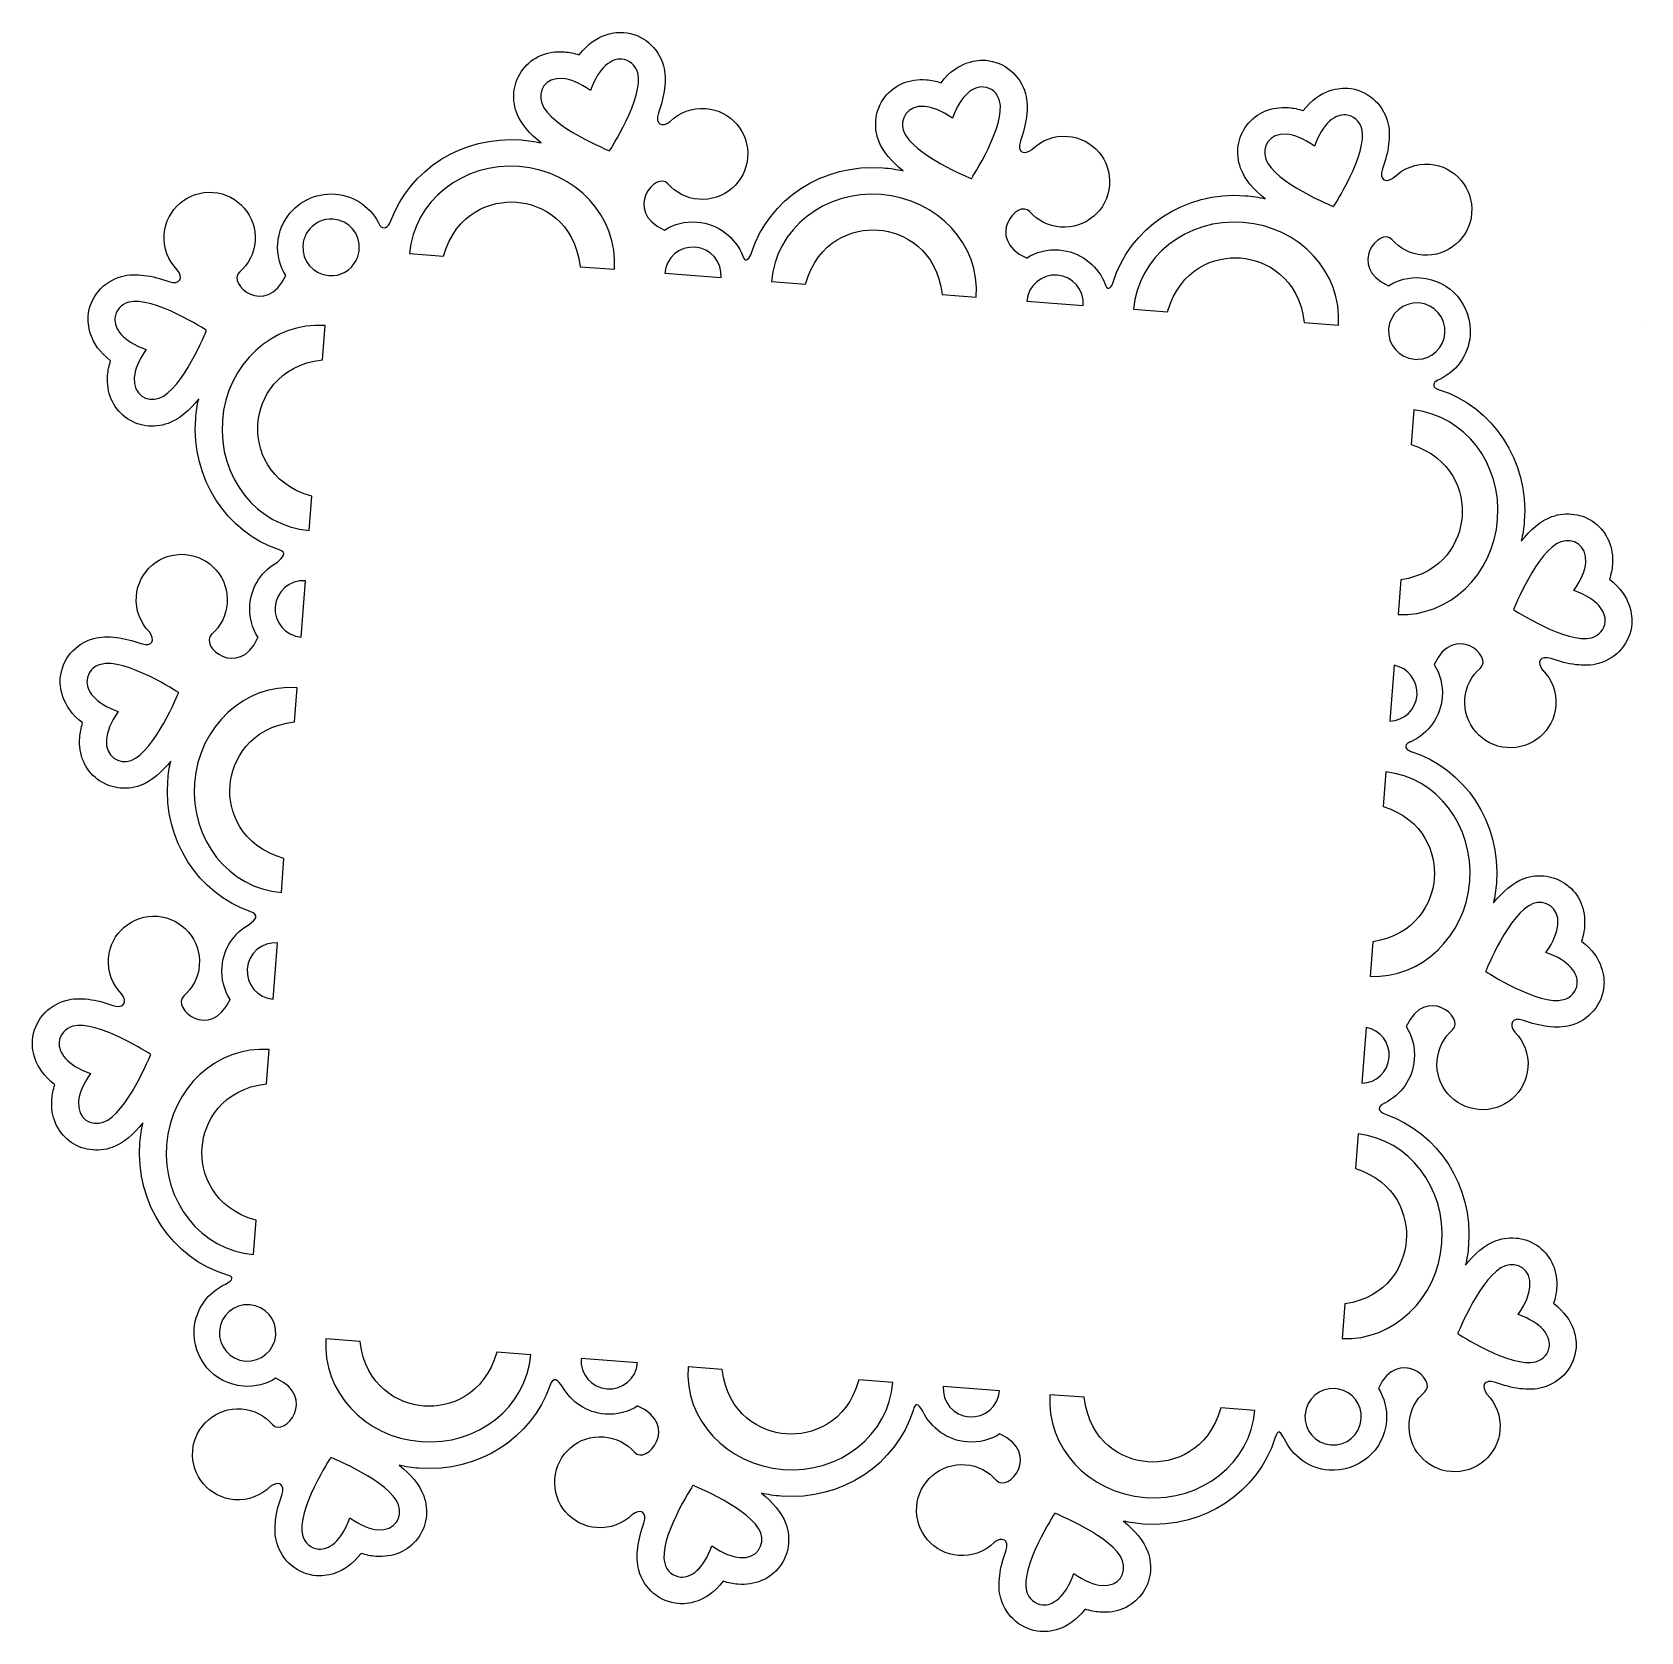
# Model space of a CAD drawing. Header units: centimetres. Extents: x -1.24 to 8.29, y -3.26 to 6.22.
import ezdxf

# ---------------------------------------------------------------- set-up
doc = ezdxf.new("R2010")
doc.units = ezdxf.units.CM
doc.header["$MEASUREMENT"] = 0
doc.layers.add('Layer 1', color=7, linetype='Continuous')

msp = doc.modelspace()

# ---------------------------------------------------------------- linework, layer by layer
at = {"layer": 'Layer 1', "color": 11}
for points, knots in [([(8.10374, 2.97643), (8.11313, 3.00617), (8.11909, 3.03509), (8.12126, 3.06353), (8.12126, 3.06353), (8.12901, 3.16383), (8.09123, 3.25384), (8.01744, 3.3101), (8.01744, 3.3101), (7.94539, 3.3649), (7.85038, 3.37884), (7.76325, 3.3477), (7.76325, 3.3477), (7.69575, 3.32349), (7.63482, 3.26862), (7.58188, 3.20252), (7.58188, 3.20252), (7.59056, 3.24025), (7.59656, 3.27951), (7.59961, 3.31952), (7.59961, 3.31952), (7.62731, 3.67922), (7.41115, 3.99876), (7.09619, 4.09935), (7.09619, 4.09935), (7.09619, 4.09935), (7.09619, 4.09935), (7.09619, 4.09938), (7.09619, 4.09938), (7.09608, 4.09938), (7.09598, 4.09943), (7.09587, 4.09943), (7.09587, 4.09943), (7.09087, 4.10102), (7.08584, 4.10237), (7.08084, 4.10385), (7.08084, 4.10385), (7.05877, 4.1148), (7.05396, 4.14333), (7.08817, 4.15555), (7.08817, 4.15555), (7.08817, 4.15555), (7.08796, 4.15558), (7.08796, 4.15558), (7.08796, 4.15558), (7.19244, 4.20056), (7.26931, 4.30039), (7.27865, 4.42194), (7.27865, 4.42194), (7.29209, 4.59646), (7.16165, 4.7487), (6.98713, 4.76214), (6.98713, 4.76214), (6.91659, 4.76759), (6.85008, 4.74965), (6.79443, 4.71473), (6.79443, 4.71473), (6.54416, 4.83043), (6.74628, 5.06877), (6.81602, 4.98818), (6.81602, 4.98818), (6.81602, 4.98818), (6.81628, 4.98792), (6.81628, 4.98792), (6.81628, 4.98792), (6.86102, 4.9368), (6.9251, 4.90249), (6.99829, 4.89685), (6.99829, 4.89685), (7.14675, 4.88539), (7.27626, 4.99644), (7.28772, 5.1449), (7.28772, 5.1449), (7.29915, 5.29362), (7.18818, 5.42319), (7.03973, 5.43462), (7.03973, 5.43462), (6.9584, 5.44086), (6.88273, 5.41044), (6.8291, 5.35739), (6.8291, 5.35739), (6.82884, 5.35715), (6.82884, 5.35689), (6.82854, 5.35689), (6.82854, 5.35689), (6.78271, 5.32178), (6.73713, 5.33826), (6.76049, 5.40795), (6.76049, 5.40795), (6.76049, 5.40795), (6.76023, 5.40795), (6.76023, 5.40795), (6.76023, 5.40795), (6.79439, 5.50436), (6.81243, 5.60438), (6.78989, 5.68687), (6.78989, 5.68687), (6.7597, 5.7967), (6.66524, 5.87629), (6.55441, 5.8848), (6.55441, 5.8848), (6.53311, 5.88647), (6.49229, 5.88615), (6.44413, 5.86922), (6.44413, 5.86922), (6.39598, 5.85202), (6.34068, 5.81816), (6.29054, 5.75235), (6.29054, 5.75235), (6.26088, 5.7618), (6.23193, 5.76772), (6.20352, 5.76992), (6.20352, 5.76992), (6.10295, 5.77767), (6.01321, 5.73984), (5.95698, 5.66607), (5.95698, 5.66607), (5.90216, 5.594), (5.88819, 5.49899), (5.91936, 5.41186), (5.91936, 5.41186), (5.94381, 5.34431), (5.99868, 5.28314), (6.06504, 5.23012), (6.06504, 5.23012), (6.02705, 5.23914), (5.98752, 5.2451), (5.94754, 5.24819), (5.94754, 5.24819), (5.58427, 5.27618), (5.26206, 5.05534), (5.16474, 4.7353), (5.16474, 4.7353), (5.16469, 4.7353), (5.16469, 4.7353), (5.16463, 4.7353), (5.16463, 4.7353), (5.15569, 4.70813), (5.13719, 4.68122), (5.11888, 4.71839), (5.11888, 4.71839), (5.11639, 4.72519), (5.11388, 4.73194), (5.11102, 4.7385), (5.11102, 4.7385), (5.11091, 4.73887), (5.11076, 4.73908), (5.11065, 4.73943), (5.11065, 4.73943), (5.11065, 4.73943), (5.11065, 4.73938), (5.11065, 4.73938), (5.11065, 4.73938), (5.06501, 4.84251), (4.96561, 4.91792), (4.84519, 4.92721), (4.84519, 4.92721), (4.77412, 4.93269), (4.70705, 4.91456), (4.65114, 4.87916), (4.65114, 4.87916), (4.65114, 4.87916), (4.65093, 4.87972), (4.65093, 4.87972), (4.65093, 4.87972), (4.40055, 4.9946), (4.59965, 5.23188), (4.67072, 5.15436), (4.67072, 5.15436), (4.67125, 5.15407), (4.67149, 5.15378), (4.67196, 5.1532), (4.67196, 5.1532), (4.71675, 5.10184), (4.78055, 5.06782), (4.8537, 5.06216), (4.8537, 5.06216), (5.00216, 5.05073), (5.13199, 5.16172), (5.14339, 5.31021), (5.14339, 5.31021), (5.15487, 5.45893), (5.04362, 5.5885), (4.89513, 5.59993), (4.89513, 5.59993), (4.81406, 5.60617), (4.73897, 5.57596), (4.68537, 5.52317), (4.68537, 5.52317), (4.68505, 5.52293), (4.68505, 5.52293), (4.68481, 5.52267), (4.68481, 5.52267), (4.63943, 5.48724), (4.59324, 5.50272), (4.6152, 5.57119), (4.6152, 5.57119), (4.61552, 5.57196), (4.61557, 5.57249), (4.61586, 5.57325), (4.61586, 5.57325), (4.64975, 5.66969), (4.6678, 5.76968), (4.64531, 5.85217), (4.64531, 5.85217), (4.61512, 5.962), (4.52061, 6.04156), (4.41007, 6.05008), (4.41007, 6.05008), (4.41007, 6.05008), (4.40981, 6.05011), (4.40981, 6.05011), (4.40981, 6.05011), (4.36742, 6.05336), (4.24609, 6.04921), (4.14594, 5.91766), (4.14594, 5.91766), (4.11649, 5.92708), (4.08728, 5.93303), (4.05887, 5.93523), (4.05887, 5.93523), (3.95862, 5.94296), (3.86861, 5.90515), (3.81257, 5.83135), (3.81257, 5.83135), (3.75748, 5.75933), (3.74359, 5.66429), (3.775, 5.57714), (3.775, 5.57714), (3.79918, 5.50962), (3.854, 5.44845), (3.92036, 5.39542), (3.92036, 5.39542), (3.88237, 5.40444), (3.84315, 5.41037), (3.80315, 5.41344), (3.80315, 5.41344), (3.44332, 5.44117), (3.12418, 5.22508), (3.02321, 4.91036), (3.02321, 4.91036), (3.02318, 4.91033), (3.02313, 4.91031), (3.02308, 4.91025), (3.02308, 4.91025), (3.01181, 4.87816), (2.98932, 4.85162), (2.97543, 4.88054), (2.97543, 4.88054), (2.97419, 4.88311), (2.973, 4.88615), (2.97191, 4.88964), (2.97191, 4.88964), (2.97191, 4.88964), (2.97186, 4.88959), (2.97186, 4.88959), (2.97186, 4.88959), (2.92947, 5.00034), (2.82671, 5.08276), (2.70056, 5.09247), (2.70056, 5.09247), (2.63002, 5.09789), (2.56327, 5.08001), (2.50757, 5.04487), (2.50757, 5.04487), (2.50757, 5.04487), (2.50757, 5.04487), (2.50728, 5.0449), (2.50728, 5.0449), (2.25619, 5.16034), (2.4586, 5.3992), (2.52839, 5.31864), (2.52839, 5.31864), (2.52839, 5.31864), (2.52863, 5.31832), (2.52863, 5.31832), (2.52863, 5.31832), (2.57342, 5.2672), (2.63748, 5.23289), (2.71066, 5.22725), (2.71066, 5.22725), (2.85909, 5.21582), (2.98866, 5.32687), (3.00006, 5.4753), (3.00006, 5.4753), (3.01154, 5.62402), (2.90052, 5.75359), (2.75207, 5.76502), (2.75207, 5.76502), (2.67076, 5.77129), (2.59507, 5.74084), (2.54146, 5.68779), (2.54146, 5.68779), (2.54117, 5.68755), (2.54114, 5.68729), (2.5409, 5.68731), (2.5409, 5.68731), (2.49531, 5.65215), (2.44946, 5.66866), (2.47282, 5.73835), (2.47282, 5.73835), (2.47282, 5.73835), (2.47256, 5.73838), (2.47256, 5.73838), (2.47256, 5.73838), (2.50672, 5.83479), (2.52476, 5.93478), (2.50227, 6.0173), (2.50227, 6.0173), (2.47203, 6.12713), (2.37757, 6.20672), (2.26679, 6.21523), (2.26679, 6.21523), (2.24544, 6.21687), (2.20467, 6.21655), (2.15649, 6.19962), (2.15649, 6.19962), (2.10831, 6.1824), (2.05301, 6.14853), (2.00293, 6.08275), (2.00293, 6.08275), (1.97322, 6.09217), (1.94427, 6.09812), (1.91586, 6.10032), (1.91586, 6.10032), (1.81529, 6.10805), (1.72557, 6.07024), (1.66932, 5.99647), (1.66932, 5.99647), (1.61452, 5.92442), (1.60058, 5.82939), (1.63172, 5.74226), (1.63172, 5.74226), (1.65619, 5.67471), (1.71102, 5.61357), (1.77737, 5.56052), (1.77737, 5.56052), (1.7394, 5.56954), (1.70016, 5.57547), (1.65992, 5.57856), (1.65992, 5.57856), (1.30948, 5.60557), (0.99732, 5.40092), (0.88834, 5.09913), (0.88834, 5.09913), (0.88834, 5.09913), (0.88834, 5.09916), (0.88831, 5.09916), (0.88831, 5.09916), (0.8713, 5.05664), (0.84312, 5.04749), (0.82201, 5.07212), (0.82201, 5.07212), (0.82201, 5.07212), (0.82198, 5.07209), (0.82198, 5.07209), (0.82198, 5.07209), (0.77589, 5.17406), (0.67707, 5.24838), (0.55756, 5.25759), (0.55756, 5.25759), (0.43754, 5.26685), (0.32817, 5.20801), (0.26718, 5.11395), (0.26718, 5.11395), (0.25064, 5.0885), (0.23792, 5.06061), (0.22924, 5.03082), (0.22924, 5.03082), (0.22345, 5.01061), (0.21971, 4.98947), (0.218, 4.96761), (0.218, 4.96761), (0.21258, 4.89707), (0.23051, 4.83053), (0.26539, 4.77491), (0.26539, 4.77491), (0.15024, 4.528), (-0.08611, 4.72467), (-0.0089, 4.79552), (-0.0089, 4.79552), (-0.00858, 4.79602), (-0.00832, 4.79629), (-0.00771, 4.79674), (-0.00771, 4.79674), (0.04338, 4.84151), (0.07772, 4.90562), (0.08331, 4.97851), (0.08331, 4.97851), (0.09477, 5.12697), (-0.01625, 5.2568), (-0.16498, 5.26826), (-0.16498, 5.26826), (-0.31341, 5.27972), (-0.443, 5.16843), (-0.45441, 5.01995), (-0.45441, 5.01995), (-0.46065, 4.93888), (-0.43044, 4.86374), (-0.37763, 4.81016), (-0.37763, 4.81016), (-0.37739, 4.80987), (-0.37739, 4.80987), (-0.37715, 4.8096), (-0.37715, 4.8096), (-0.34148, 4.76396), (-0.35752, 4.71726), (-0.42747, 4.74065), (-0.42747, 4.74065), (-0.42747, 4.74065), (-0.42773, 4.74068), (-0.42773, 4.74068), (-0.42773, 4.74068), (-0.52388, 4.77457), (-0.62413, 4.79288), (-0.70689, 4.77015), (-0.70689, 4.77015), (-0.81645, 4.7402), (-0.89601, 4.64543), (-0.90456, 4.53488), (-0.90456, 4.53488), (-0.9062, 4.51355), (-0.90591, 4.47249), (-0.88895, 4.42428), (-0.88895, 4.42428), (-0.87175, 4.3761), (-0.83789, 4.3208), (-0.77211, 4.27072), (-0.77211, 4.27072), (-0.78153, 4.24127), (-0.78748, 4.21206), (-0.78968, 4.18365), (-0.78968, 4.18365), (-0.79738, 4.08335), (-0.75957, 3.99357), (-0.6858, 3.93732), (-0.6858, 3.93732), (-0.61375, 3.88252), (-0.51874, 3.86834), (-0.43161, 3.89975), (-0.43161, 3.89975), (-0.36409, 3.92396), (-0.30323, 3.97857), (-0.25048, 4.04466), (-0.25048, 4.04466), (-0.25918, 4.00693), (-0.26511, 3.96793), (-0.26821, 3.92793), (-0.26821, 3.92793), (-0.29554, 3.57296), (-0.08541, 3.25737), (0.22249, 3.15204), (0.22249, 3.15204), (0.22249, 3.15204), (0.22244, 3.15199), (0.22244, 3.15199), (0.22244, 3.15199), (0.2779, 3.13556), (0.24779, 3.10524), (0.21678, 3.07867), (0.21678, 3.07867), (0.21678, 3.07867), (0.21678, 3.07867), (0.21678, 3.07867), (0.21678, 3.07867), (0.12616, 3.02893), (0.06155, 2.93601), (0.05303, 2.82528), (0.05303, 2.82528), (0.04755, 2.75448), (0.0657, 2.68738), (0.10108, 2.63145), (0.10108, 2.63145), (0.10108, 2.63145), (0.10052, 2.63097), (0.10052, 2.63097), (0.10052, 2.63097), (-0.01434, 2.38059), (-0.25156, 2.57996), (-0.17409, 2.65079), (-0.17409, 2.65079), (-0.17377, 2.65129), (-0.17348, 2.65153), (-0.17293, 2.65203), (-0.17293, 2.65203), (-0.12179, 2.69706), (-0.0875, 2.76088), (-0.08191, 2.8338), (-0.08191, 2.8338), (-0.07043, 2.98252), (-0.18145, 3.11206), (-0.33017, 3.12352), (-0.33017, 3.12352), (-0.47863, 3.13498), (-0.60817, 3.02396), (-0.6196, 2.87523), (-0.6196, 2.87523), (-0.62584, 2.79416), (-0.59542, 2.71844), (-0.54234, 2.66486), (-0.54234, 2.66486), (-0.5421, 2.66457), (-0.54181, 2.66454), (-0.54186, 2.6643), (-0.54186, 2.6643), (-0.50696, 2.61898), (-0.52289, 2.57334), (-0.59163, 2.59559), (-0.59163, 2.59559), (-0.59216, 2.59562), (-0.59266, 2.59567), (-0.59319, 2.59599), (-0.59319, 2.59599), (-0.68931, 2.63015), (-0.78962, 2.64817), (-0.87209, 2.62539), (-0.87209, 2.62539), (-0.98165, 2.59547), (-1.06119, 2.50096), (-1.06976, 2.39015), (-1.06976, 2.39015), (-1.07143, 2.3688), (-1.07111, 2.328), (-1.05415, 2.27985), (-1.05415, 2.27985), (-1.03695, 2.23167), (-1.00309, 2.17608), (-0.93757, 2.12602), (-0.93757, 2.12602), (-0.94678, 2.09655), (-0.95265, 2.0676), (-0.95487, 2.03892), (-0.95487, 2.03892), (-0.9626, 1.93864), (-0.92476, 1.8489), (-0.85099, 1.79262), (-0.85099, 1.79262), (-0.77894, 1.7378), (-0.68396, 1.72362), (-0.5968, 1.755), (-0.5968, 1.755), (-0.5293, 1.77921), (-0.46837, 1.83408), (-0.41567, 1.89997), (-0.41567, 1.89997), (-0.4244, 1.86195), (-0.4303, 1.82324), (-0.4334, 1.78321), (-0.4334, 1.78321), (-0.46063, 1.42957), (-0.25187, 1.11477), (0.05447, 1.00851), (0.05447, 1.00851), (0.05447, 1.00851), (0.05439, 1.00846), (0.05439, 1.00846), (0.05439, 1.00846), (0.1108, 0.99161), (0.08836, 0.95938), (0.04854, 0.9326), (0.04854, 0.9326), (-0.04052, 0.88243), (-0.10378, 0.7902), (-0.11219, 0.6808), (-0.11219, 0.6808), (-0.11761, 0.61024), (-0.09973, 0.54348), (-0.06459, 0.48781), (-0.06459, 0.48781), (-0.06459, 0.48781), (-0.06459, 0.48781), (-0.06459, 0.48755), (-0.06459, 0.48755), (-0.17971, 0.23747), (-0.41667, 0.43654), (-0.33917, 0.50766), (-0.33917, 0.50766), (-0.33888, 0.50816), (-0.33859, 0.5084), (-0.33801, 0.50888), (-0.33801, 0.50888), (-0.28689, 0.55394), (-0.25258, 0.61773), (-0.24699, 0.69065), (-0.24699, 0.69065), (-0.23553, 0.83937), (-0.34655, 0.96897), (-0.49528, 0.9804), (-0.49528, 0.9804), (-0.64368, 0.99186), (-0.77325, 0.88081), (-0.78471, 0.73206), (-0.78471, 0.73206), (-0.79095, 0.65073), (-0.76053, 0.57532), (-0.70745, 0.52174), (-0.70745, 0.52174), (-0.70719, 0.52145), (-0.70692, 0.52142), (-0.70695, 0.52118), (-0.70695, 0.52118), (-0.67205, 0.47586), (-0.68801, 0.43019), (-0.75622, 0.45215), (-0.75622, 0.45215), (-0.75699, 0.45247), (-0.75752, 0.45252), (-0.75828, 0.45281), (-0.75828, 0.45281), (-0.85443, 0.48673), (-0.95439, 0.50504), (-1.03718, 0.48226), (-1.03718, 0.48226), (-1.14674, 0.45228), (-1.2263, 0.35754), (-1.23485, 0.24699), (-1.23485, 0.24699), (-1.23649, 0.22566), (-1.2362, 0.18484), (-1.21924, 0.13666), (-1.21924, 0.13666), (-1.20204, 0.08851), (-1.16818, 0.03294), (-1.10266, -0.01714), (-1.10266, -0.01714), (-1.11184, -0.04661), (-1.11774, -0.0758), (-1.11996, -0.10424), (-1.11996, -0.10424), (-1.12769, -0.20454), (-1.08982, -0.29429), (-1.01608, -0.35057), (-1.01608, -0.35057), (-0.94403, -0.40539), (-0.84902, -0.4196), (-0.76189, -0.38814), (-0.76189, -0.38814), (-0.69434, -0.36401), (-0.63349, -0.30935), (-0.58076, -0.24323), (-0.58076, -0.24323), (-0.58949, -0.28096), (-0.59539, -0.31996), (-0.59846, -0.35996), (-0.59846, -0.35996), (-0.62643, -0.72284), (-0.40605, -1.04505), (-0.08652, -1.14286), (-0.08652, -1.14286), (-0.08652, -1.14286), (-0.08652, -1.14291), (-0.08652, -1.14291), (-0.08652, -1.14291), (-0.03924, -1.15548), (-0.04456, -1.17196), (-0.09073, -1.19768), (-0.09073, -1.19768), (-0.09073, -1.19768), (-0.09073, -1.19773), (-0.09073, -1.19779), (-0.09073, -1.19779), (-0.19307, -1.24367), (-0.26774, -1.3427), (-0.277, -1.46243), (-0.277, -1.46243), (-0.29044, -1.63695), (-0.15997, -1.78919), (0.01452, -1.8026), (0.01452, -1.8026), (0.08482, -1.80802), (0.1516, -1.79014), (0.20722, -1.75521), (0.20722, -1.75521), (0.45651, -1.8703), (0.25744, -2.10703), (0.18664, -2.02956), (0.18664, -2.02956), (0.18614, -2.02924), (0.1859, -2.02895), (0.18542, -2.02842), (0.18542, -2.02842), (0.14036, -1.97701), (0.07654, -1.94296), (0.00336, -1.93732), (0.00336, -1.93732), (-0.14507, -1.92589), (-0.27464, -2.03691), (-0.28607, -2.18537), (-0.28607, -2.18537), (-0.29753, -2.33409), (-0.18648, -2.46366), (-0.03802, -2.47506), (-0.03802, -2.47506), (0.04382, -2.48141), (0.12007, -2.45045), (0.17373, -2.39661), (0.17373, -2.39661), (0.21929, -2.36224), (0.26459, -2.37899), (0.24125, -2.44844), (0.24125, -2.44844), (0.24125, -2.44844), (0.24143, -2.44851), (0.24143, -2.44851), (0.24143, -2.44851), (0.20727, -2.5449), (0.18923, -2.64488), (0.21201, -2.72746), (0.21201, -2.72746), (0.24193, -2.83721), (0.33644, -2.91653), (0.44725, -2.92537), (0.44725, -2.92537), (0.46858, -2.92698), (0.50961, -2.92672), (0.55753, -2.90976), (0.55753, -2.90976), (0.60571, -2.89251), (0.66104, -2.85864), (0.71136, -2.79292), (0.71136, -2.79292), (0.74081, -2.80231), (0.76978, -2.80827), (0.79846, -2.81049), (0.79846, -2.81049), (0.89871, -2.81819), (0.98848, -2.78035), (1.04476, -2.70656), (1.04476, -2.70656), (1.09953, -2.63451), (1.11374, -2.5395), (1.08233, -2.45237), (1.08233, -2.45237), (1.05815, -2.38482), (1.0033, -2.3237), (0.93744, -2.27095), (0.93744, -2.27095), (0.97541, -2.27973), (1.01414, -2.28563), (1.05415, -2.28868), (1.05415, -2.28868), (1.40814, -2.31596), (1.72296, -2.10704), (1.82898, -1.80034), (1.82898, -1.80034), (1.82898, -1.80034), (1.82903, -1.8005), (1.82903, -1.8005), (1.82903, -1.8005), (1.84697, -1.73973), (1.87822, -1.76706), (1.90428, -1.80629), (1.90428, -1.80629), (1.90428, -1.80629), (1.90431, -1.80629), (1.90433, -1.80629), (1.90433, -1.80629), (1.95442, -1.89575), (2.04678, -1.95925), (2.15645, -1.96774), (2.15645, -1.96774), (2.22725, -1.97316), (2.29459, -1.95483), (2.35055, -1.91943), (2.35055, -1.91943), (2.35055, -1.91943), (2.35103, -1.92025), (2.35103, -1.92025), (2.35103, -1.92025), (2.60265, -2.03574), (2.40022, -2.27461), (2.33021, -2.19399), (2.33021, -2.19399), (2.33021, -2.19399), (2.32995, -2.19373), (2.32995, -2.19373), (2.32995, -2.19373), (2.28521, -2.14261), (2.22113, -2.10827), (2.14794, -2.10263), (2.14794, -2.10263), (1.99948, -2.0912), (1.86992, -2.20227), (1.85851, -2.35068), (1.85851, -2.35068), (1.84703, -2.49946), (1.9581, -2.62897), (2.1065, -2.64043), (2.1065, -2.64043), (2.18783, -2.64667), (2.26356, -2.61625), (2.31713, -2.56322), (2.31713, -2.56322), (2.31742, -2.56296), (2.31745, -2.56269), (2.31769, -2.56269), (2.31769, -2.56269), (2.36328, -2.52755), (2.40913, -2.54404), (2.38577, -2.61375), (2.38577, -2.61375), (2.38577, -2.61375), (2.38601, -2.61374), (2.38601, -2.61374), (2.38601, -2.61374), (2.35185, -2.71018), (2.33381, -2.81017), (2.3563, -2.8929), (2.3563, -2.8929), (2.38654, -3.00252), (2.48102, -3.08208), (2.59181, -3.09062), (2.59181, -3.09062), (2.61314, -3.09229), (2.65417, -3.09202), (2.70211, -3.07501), (2.70211, -3.07501), (2.75026, -3.05781), (2.80559, -3.02395), (2.85567, -2.95817), (2.85567, -2.95817), (2.88541, -2.96756), (2.91433, -2.97352), (2.94272, -2.97569), (2.94272, -2.97569), (3.04329, -2.98344), (3.13303, -2.94561), (3.18929, -2.87187), (3.18929, -2.87187), (3.24409, -2.79982), (3.25806, -2.70476), (3.22689, -2.61768), (3.22689, -2.61768), (3.20271, -2.55013), (3.14783, -2.48896), (3.08198, -2.43626), (3.08198, -2.43626), (3.11971, -2.44499), (3.15868, -2.45089), (3.19871, -2.45399), (3.19871, -2.45399), (3.56013, -2.48185), (3.88073, -2.26336), (3.97989, -1.94607), (3.97989, -1.94607), (3.97989, -1.94607), (3.97994, -1.94623), (3.97994, -1.94623), (3.97994, -1.94623), (3.99275, -1.89982), (4.00857, -1.90014), (4.03807, -1.95073), (4.03807, -1.95073), (4.03818, -1.95078), (4.03823, -1.95078), (4.03828, -1.95084), (4.03828, -1.95084), (4.08501, -2.05104), (4.18282, -2.1239), (4.30101, -2.13301), (4.30101, -2.13301), (4.37155, -2.13843), (4.4383, -2.12031), (4.49397, -2.08541), (4.49397, -2.08541), (4.74559, -2.2009), (4.54316, -2.43977), (4.47315, -2.3592), (4.47315, -2.3592), (4.47315, -2.3592), (4.47289, -2.35888), (4.47289, -2.35888), (4.47289, -2.35888), (4.42815, -2.30776), (4.36407, -2.27345), (4.29088, -2.26784), (4.29088, -2.26784), (4.14242, -2.25636), (4.01286, -2.36743), (4.00145, -2.51589), (4.00145, -2.51589), (3.98997, -2.66461), (4.10104, -2.79418), (4.24944, -2.80558), (4.24944, -2.80558), (4.33077, -2.81182), (4.4065, -2.7814), (4.46007, -2.72837), (4.46007, -2.72837), (4.46033, -2.72811), (4.46039, -2.72784), (4.46063, -2.72784), (4.46063, -2.72784), (4.50646, -2.6927), (4.5521, -2.70919), (4.52868, -2.7789), (4.52868, -2.7789), (4.52868, -2.7789), (4.52895, -2.77889), (4.52895, -2.77889), (4.52895, -2.77889), (4.49479, -2.87533), (4.47675, -2.97532), (4.49924, -3.0581), (4.49924, -3.0581), (4.52948, -3.16766), (4.62394, -3.24722), (4.73477, -3.25577), (4.73477, -3.25577), (4.75607, -3.25744), (4.79713, -3.25712), (4.84505, -3.24016), (4.84505, -3.24016), (4.8932, -3.22296), (4.9485, -3.18904), (4.99859, -3.12332), (4.99859, -3.12332), (5.0283, -3.13271), (5.05725, -3.13867), (5.08566, -3.14084), (5.08566, -3.14084), (5.18623, -3.14865), (5.27597, -3.11076), (5.3322, -3.03702), (5.3322, -3.03702), (5.38702, -2.96497), (5.40123, -2.86991), (5.36982, -2.78283), (5.36982, -2.78283), (5.34558, -2.71549), (5.291, -2.65411), (5.22517, -2.60141), (5.22517, -2.60141), (5.2629, -2.61014), (5.3019, -2.61604), (5.34164, -2.61914), (5.34164, -2.61914), (5.70296, -2.64695), (6.02376, -2.42872), (6.12288, -2.11138), (6.12288, -2.11138), (6.13947, -2.04788), (6.15921, -2.07868), (6.17947, -2.11572), (6.17947, -2.11572), (6.17952, -2.11572), (6.17958, -2.11572), (6.17963, -2.11572), (6.17963, -2.11572), (6.22599, -2.21684), (6.32422, -2.29053), (6.44302, -2.29968), (6.44302, -2.29968), (6.61754, -2.31312), (6.76978, -2.18263), (6.78319, -2.00816), (6.78319, -2.00816), (6.78861, -1.93757), (6.77073, -1.87105), (6.7358, -1.81541), (6.7358, -1.81541), (6.8515, -1.56509), (7.08984, -1.76726), (7.00922, -1.837), (7.00922, -1.837), (7.00922, -1.837), (7.00896, -1.83726), (7.00896, -1.83726), (7.00896, -1.83726), (6.95779, -1.882), (6.92353, -1.94614), (6.91792, -2.01927), (6.91792, -2.01927), (6.90644, -2.16778), (7.01746, -2.29729), (7.16591, -2.3087), (7.16591, -2.3087), (7.31463, -2.32018), (7.4442, -2.20916), (7.4556, -2.06071), (7.4556, -2.06071), (7.46184, -1.97938), (7.43142, -1.90371), (7.37834, -1.85008), (7.37834, -1.85008), (7.37813, -1.84982), (7.37786, -1.84976), (7.37786, -1.84952), (7.37786, -1.84952), (7.34272, -1.80364), (7.35921, -1.75805), (7.42892, -1.78147), (7.42892, -1.78147), (7.42892, -1.78147), (7.42892, -1.78121), (7.42892, -1.78121), (7.42892, -1.78121), (7.52504, -1.81531), (7.62535, -1.83341), (7.70808, -1.81087), (7.70808, -1.81087), (7.81764, -1.78068), (7.8972, -1.68617), (7.90575, -1.57539), (7.90575, -1.57539), (7.90736, -1.55404), (7.9071, -1.51327), (7.89014, -1.46511), (7.89014, -1.46511), (7.87294, -1.4169), (7.83908, -1.3616), (7.7733, -1.31152), (7.7733, -1.31152), (7.78269, -1.28181), (7.78865, -1.25281), (7.79087, -1.22439), (7.79087, -1.22439), (7.79862, -1.12387), (7.76079, -1.03413), (7.68699, -0.97785), (7.68699, -0.97785), (7.61494, -0.92308), (7.51996, -0.90911), (7.4328, -0.94023), (7.4328, -0.94023), (7.3653, -0.96441), (7.30442, -1.01934), (7.25143, -1.08543), (7.25143, -1.08543), (7.26011, -1.0477), (7.26611, -1.00844), (7.26916, -0.96838), (7.26916, -0.96838), (7.29644, -0.61445), (7.08747, -0.29951), (6.78061, -0.19371), (6.78061, -0.19371), (6.78061, -0.19368), (6.78061, -0.19366), (6.78061, -0.19363), (6.78061, -0.19363), (6.73132, -0.17461), (6.72682, -0.1446), (6.77188, -0.12611), (6.77188, -0.12611), (6.77214, -0.12598), (6.77244, -0.12582), (6.77275, -0.12566), (6.77275, -0.12566), (6.77291, -0.12558), (6.77307, -0.1255), (6.77323, -0.12542), (6.77323, -0.12542), (6.8697, -0.07748), (6.93931, 0.01857), (6.9482, 0.134), (6.9482, 0.134), (6.95368, 0.20512), (6.93553, 0.27219), (6.90015, 0.32812), (6.90015, 0.32812), (6.90015, 0.32812), (6.90068, 0.32833), (6.90068, 0.32833), (6.90068, 0.32833), (7.01556, 0.57873), (7.25281, 0.37958), (7.17534, 0.30851), (7.17534, 0.30851), (7.17502, 0.30798), (7.17473, 0.30777), (7.17415, 0.30727), (7.17415, 0.30727), (7.12285, 0.26253), (7.08877, 0.19868), (7.08316, 0.12547), (7.08316, 0.12547), (7.07168, -0.02296), (7.1827, -0.15282), (7.33115, -0.16425), (7.33115, -0.16425), (7.47982, -0.17571), (7.60944, -0.0644), (7.62084, 0.08404), (7.62084, 0.08404), (7.62708, 0.16511), (7.59687, 0.2403), (7.54406, 0.29388), (7.54406, 0.29388), (7.5438, 0.29417), (7.5438, 0.29417), (7.54358, 0.29444), (7.54358, 0.29444), (7.50791, 0.34008), (7.52395, 0.38678), (7.5939, 0.36336), (7.5939, 0.36336), (7.5939, 0.36336), (7.59416, 0.36333), (7.59416, 0.36333), (7.59416, 0.36333), (7.69028, 0.32944), (7.79059, 0.31139), (7.87332, 0.33388), (7.87332, 0.33388), (7.98294, 0.36412), (8.06244, 0.45855), (8.07099, 0.56917), (8.07099, 0.56917), (8.07099, 0.56917), (8.07099, 0.56941), (8.07099, 0.56941), (8.07099, 0.56941), (8.07424, 0.61182), (8.07012, 0.73313), (7.93859, 0.83331), (7.93859, 0.83331), (7.94798, 0.86276), (7.95388, 0.89197), (7.95611, 0.92038), (7.95611, 0.92038), (7.96381, 1.02068), (7.92603, 1.11069), (7.85223, 1.16671), (7.85223, 1.16671), (7.78024, 1.22177), (7.68517, 1.23571), (7.59804, 1.20431), (7.59804, 1.20431), (7.53054, 1.18039), (7.46961, 1.12549), (7.41667, 1.0594), (7.41667, 1.0594), (7.4254, 1.09713), (7.4313, 1.13613), (7.4344, 1.17613), (7.4344, 1.17613), (7.46226, 1.5375), (7.24419, 1.85815), (6.92709, 1.95737), (6.92709, 1.95737), (6.92709, 1.95737), (6.92709, 1.95742), (6.92709, 1.95742), (6.92709, 1.95742), (6.89809, 1.96729), (6.88105, 1.99229), (6.92021, 2.01132), (6.92021, 2.01132), (6.9227, 2.01238), (6.92518, 2.01346), (6.92764, 2.01457), (6.92764, 2.01457), (6.92899, 2.0151), (6.93018, 2.01565), (6.93161, 2.01618), (6.93161, 2.01618), (6.93161, 2.01618), (6.9314, 2.01623), (6.9314, 2.01623), (6.9314, 2.01623), (7.03149, 2.0629), (7.10431, 2.16061), (7.11341, 2.2788), (7.11341, 2.2788), (7.11883, 2.34934), (7.10095, 2.41609), (7.06581, 2.47179), (7.06581, 2.47179), (7.06581, 2.47179), (7.06581, 2.47179), (7.06581, 2.47208), (7.06581, 2.47208), (7.18125, 2.72317), (7.42011, 2.52076), (7.33955, 2.45097), (7.33955, 2.45097), (7.33955, 2.45097), (7.33923, 2.45073), (7.33923, 2.45073), (7.33923, 2.45073), (7.28817, 2.40594), (7.25385, 2.34185), (7.24824, 2.26867), (7.24824, 2.26867), (7.23676, 2.12021), (7.34778, 1.99065), (7.49623, 1.97924), (7.49623, 1.97924), (7.6449, 1.96776), (7.77452, 2.0788), (7.78592, 2.22723), (7.78592, 2.22723), (7.79216, 2.30856), (7.76174, 2.38429), (7.70866, 2.43789), (7.70866, 2.43789), (7.70845, 2.43818), (7.70818, 2.43818), (7.70818, 2.43845), (7.70818, 2.43845), (7.67304, 2.48409), (7.68953, 2.52992), (7.75919, 2.50655), (7.75919, 2.50655), (7.75919, 2.50655), (7.75924, 2.50681), (7.75924, 2.50681), (7.75924, 2.50681), (7.85536, 2.47265), (7.95567, 2.45461), (8.0384, 2.4771), (8.0384, 2.4771), (8.14796, 2.50734), (8.22752, 2.6018), (8.23607, 2.71263), (8.23607, 2.71263), (8.23774, 2.73393), (8.23742, 2.77475), (8.22046, 2.82291), (8.22046, 2.82291), (8.20338, 2.8711), (8.16954, 2.92637), (8.10374, 2.97643)], [0, 0, 0, 0, 0.0032573, 0.0032573, 0.0032573, 0.0032573, 0.0065147, 0.0065147, 0.0065147, 0.0065147, 0.009772, 0.009772, 0.009772, 0.009772, 0.0130293, 0.0130293, 0.0130293, 0.0130293, 0.0162866, 0.0162866, 0.0162866, 0.0162866, 0.019544, 0.019544, 0.019544, 0.019544, 0.0228013, 0.0228013, 0.0228013, 0.0228013, 0.0260586, 0.0260586, 0.0260586, 0.0260586, 0.029316, 0.029316, 0.029316, 0.029316, 0.0325733, 0.0325733, 0.0325733, 0.0325733, 0.0358306, 0.0358306, 0.0358306, 0.0358306, 0.0390879, 0.0390879, 0.0390879, 0.0390879, 0.0423453, 0.0423453, 0.0423453, 0.0423453, 0.0456026, 0.0456026, 0.0456026, 0.0456026, 0.0488599, 0.0488599, 0.0488599, 0.0488599, 0.0521173, 0.0521173, 0.0521173, 0.0521173, 0.0553746, 0.0553746, 0.0553746, 0.0553746, 0.0586319, 0.0586319, 0.0586319, 0.0586319, 0.0618893, 0.0618893, 0.0618893, 0.0618893, 0.0651466, 0.0651466, 0.0651466, 0.0651466, 0.0684039, 0.0684039, 0.0684039, 0.0684039, 0.0716612, 0.0716612, 0.0716612, 0.0716612, 0.0749186, 0.0749186, 0.0749186, 0.0749186, 0.0781759, 0.0781759, 0.0781759, 0.0781759, 0.0814332, 0.0814332, 0.0814332, 0.0814332, 0.0846906, 0.0846906, 0.0846906, 0.0846906, 0.0879479, 0.0879479, 0.0879479, 0.0879479, 0.0912052, 0.0912052, 0.0912052, 0.0912052, 0.0944625, 0.0944625, 0.0944625, 0.0944625, 0.0977199, 0.0977199, 0.0977199, 0.0977199, 0.1009772, 0.1009772, 0.1009772, 0.1009772, 0.1042345, 0.1042345, 0.1042345, 0.1042345, 0.1074919, 0.1074919, 0.1074919, 0.1074919, 0.1107492, 0.1107492, 0.1107492, 0.1107492, 0.1140065, 0.1140065, 0.1140065, 0.1140065, 0.1172638, 0.1172638, 0.1172638, 0.1172638, 0.1205212, 0.1205212, 0.1205212, 0.1205212, 0.1237785, 0.1237785, 0.1237785, 0.1237785, 0.1270358, 0.1270358, 0.1270358, 0.1270358, 0.1302932, 0.1302932, 0.1302932, 0.1302932, 0.1335505, 0.1335505, 0.1335505, 0.1335505, 0.1368078, 0.1368078, 0.1368078, 0.1368078, 0.1400651, 0.1400651, 0.1400651, 0.1400651, 0.1433225, 0.1433225, 0.1433225, 0.1433225, 0.1465798, 0.1465798, 0.1465798, 0.1465798, 0.1498371, 0.1498371, 0.1498371, 0.1498371, 0.1530945, 0.1530945, 0.1530945, 0.1530945, 0.1563518, 0.1563518, 0.1563518, 0.1563518, 0.1596091, 0.1596091, 0.1596091, 0.1596091, 0.1628664, 0.1628664, 0.1628664, 0.1628664, 0.1661238, 0.1661238, 0.1661238, 0.1661238, 0.1693811, 0.1693811, 0.1693811, 0.1693811, 0.1726384, 0.1726384, 0.1726384, 0.1726384, 0.1758958, 0.1758958, 0.1758958, 0.1758958, 0.1791531, 0.1791531, 0.1791531, 0.1791531, 0.1824104, 0.1824104, 0.1824104, 0.1824104, 0.1856678, 0.1856678, 0.1856678, 0.1856678, 0.1889251, 0.1889251, 0.1889251, 0.1889251, 0.1921824, 0.1921824, 0.1921824, 0.1921824, 0.1954397, 0.1954397, 0.1954397, 0.1954397, 0.1986971, 0.1986971, 0.1986971, 0.1986971, 0.2019544, 0.2019544, 0.2019544, 0.2019544, 0.2052117, 0.2052117, 0.2052117, 0.2052117, 0.2084691, 0.2084691, 0.2084691, 0.2084691, 0.2117264, 0.2117264, 0.2117264, 0.2117264, 0.2149837, 0.2149837, 0.2149837, 0.2149837, 0.218241, 0.218241, 0.218241, 0.218241, 0.2214984, 0.2214984, 0.2214984, 0.2214984, 0.2247557, 0.2247557, 0.2247557, 0.2247557, 0.228013, 0.228013, 0.228013, 0.228013, 0.2312704, 0.2312704, 0.2312704, 0.2312704, 0.2345277, 0.2345277, 0.2345277, 0.2345277, 0.237785, 0.237785, 0.237785, 0.237785, 0.2410423, 0.2410423, 0.2410423, 0.2410423, 0.2442997, 0.2442997, 0.2442997, 0.2442997, 0.247557, 0.247557, 0.247557, 0.247557, 0.2508143, 0.2508143, 0.2508143, 0.2508143, 0.2540717, 0.2540717, 0.2540717, 0.2540717, 0.257329, 0.257329, 0.257329, 0.257329, 0.2605863, 0.2605863, 0.2605863, 0.2605863, 0.2638436, 0.2638436, 0.2638436, 0.2638436, 0.267101, 0.267101, 0.267101, 0.267101, 0.2703583, 0.2703583, 0.2703583, 0.2703583, 0.2736156, 0.2736156, 0.2736156, 0.2736156, 0.276873, 0.276873, 0.276873, 0.276873, 0.2801303, 0.2801303, 0.2801303, 0.2801303, 0.2833876, 0.2833876, 0.2833876, 0.2833876, 0.286645, 0.286645, 0.286645, 0.286645, 0.2899023, 0.2899023, 0.2899023, 0.2899023, 0.2931596, 0.2931596, 0.2931596, 0.2931596, 0.2964169, 0.2964169, 0.2964169, 0.2964169, 0.2996743, 0.2996743, 0.2996743, 0.2996743, 0.3029316, 0.3029316, 0.3029316, 0.3029316, 0.3061889, 0.3061889, 0.3061889, 0.3061889, 0.3094463, 0.3094463, 0.3094463, 0.3094463, 0.3127036, 0.3127036, 0.3127036, 0.3127036, 0.3159609, 0.3159609, 0.3159609, 0.3159609, 0.3192182, 0.3192182, 0.3192182, 0.3192182, 0.3224756, 0.3224756, 0.3224756, 0.3224756, 0.3257329, 0.3257329, 0.3257329, 0.3257329, 0.3289902, 0.3289902, 0.3289902, 0.3289902, 0.3322476, 0.3322476, 0.3322476, 0.3322476, 0.3355049, 0.3355049, 0.3355049, 0.3355049, 0.3387622, 0.3387622, 0.3387622, 0.3387622, 0.3420195, 0.3420195, 0.3420195, 0.3420195, 0.3452769, 0.3452769, 0.3452769, 0.3452769, 0.3485342, 0.3485342, 0.3485342, 0.3485342, 0.3517915, 0.3517915, 0.3517915, 0.3517915, 0.3550489, 0.3550489, 0.3550489, 0.3550489, 0.3583062, 0.3583062, 0.3583062, 0.3583062, 0.3615635, 0.3615635, 0.3615635, 0.3615635, 0.3648208, 0.3648208, 0.3648208, 0.3648208, 0.3680782, 0.3680782, 0.3680782, 0.3680782, 0.3713355, 0.3713355, 0.3713355, 0.3713355, 0.3745928, 0.3745928, 0.3745928, 0.3745928, 0.3778502, 0.3778502, 0.3778502, 0.3778502, 0.3811075, 0.3811075, 0.3811075, 0.3811075, 0.3843648, 0.3843648, 0.3843648, 0.3843648, 0.3876221, 0.3876221, 0.3876221, 0.3876221, 0.3908795, 0.3908795, 0.3908795, 0.3908795, 0.3941368, 0.3941368, 0.3941368, 0.3941368, 0.3973941, 0.3973941, 0.3973941, 0.3973941, 0.4006515, 0.4006515, 0.4006515, 0.4006515, 0.4039088, 0.4039088, 0.4039088, 0.4039088, 0.4071661, 0.4071661, 0.4071661, 0.4071661, 0.4104235, 0.4104235, 0.4104235, 0.4104235, 0.4136808, 0.4136808, 0.4136808, 0.4136808, 0.4169381, 0.4169381, 0.4169381, 0.4169381, 0.4201954, 0.4201954, 0.4201954, 0.4201954, 0.4234528, 0.4234528, 0.4234528, 0.4234528, 0.4267101, 0.4267101, 0.4267101, 0.4267101, 0.4299674, 0.4299674, 0.4299674, 0.4299674, 0.4332248, 0.4332248, 0.4332248, 0.4332248, 0.4364821, 0.4364821, 0.4364821, 0.4364821, 0.4397394, 0.4397394, 0.4397394, 0.4397394, 0.4429967, 0.4429967, 0.4429967, 0.4429967, 0.4462541, 0.4462541, 0.4462541, 0.4462541, 0.4495114, 0.4495114, 0.4495114, 0.4495114, 0.4527687, 0.4527687, 0.4527687, 0.4527687, 0.4560261, 0.4560261, 0.4560261, 0.4560261, 0.4592834, 0.4592834, 0.4592834, 0.4592834, 0.4625407, 0.4625407, 0.4625407, 0.4625407, 0.465798, 0.465798, 0.465798, 0.465798, 0.4690554, 0.4690554, 0.4690554, 0.4690554, 0.4723127, 0.4723127, 0.4723127, 0.4723127, 0.47557, 0.47557, 0.47557, 0.47557, 0.4788274, 0.4788274, 0.4788274, 0.4788274, 0.4820847, 0.4820847, 0.4820847, 0.4820847, 0.485342, 0.485342, 0.485342, 0.485342, 0.4885993, 0.4885993, 0.4885993, 0.4885993, 0.4918567, 0.4918567, 0.4918567, 0.4918567, 0.495114, 0.495114, 0.495114, 0.495114, 0.4983713, 0.4983713, 0.4983713, 0.4983713, 0.5016287, 0.5016287, 0.5016287, 0.5016287, 0.504886, 0.504886, 0.504886, 0.504886, 0.5081433, 0.5081433, 0.5081433, 0.5081433, 0.5114007, 0.5114007, 0.5114007, 0.5114007, 0.514658, 0.514658, 0.514658, 0.514658, 0.5179153, 0.5179153, 0.5179153, 0.5179153, 0.5211726, 0.5211726, 0.5211726, 0.5211726, 0.52443, 0.52443, 0.52443, 0.52443, 0.5276873, 0.5276873, 0.5276873, 0.5276873, 0.5309446, 0.5309446, 0.5309446, 0.5309446, 0.534202, 0.534202, 0.534202, 0.534202, 0.5374593, 0.5374593, 0.5374593, 0.5374593, 0.5407166, 0.5407166, 0.5407166, 0.5407166, 0.5439739, 0.5439739, 0.5439739, 0.5439739, 0.5472313, 0.5472313, 0.5472313, 0.5472313, 0.5504886, 0.5504886, 0.5504886, 0.5504886, 0.5537459, 0.5537459, 0.5537459, 0.5537459, 0.5570033, 0.5570033, 0.5570033, 0.5570033, 0.5602606, 0.5602606, 0.5602606, 0.5602606, 0.5635179, 0.5635179, 0.5635179, 0.5635179, 0.5667752, 0.5667752, 0.5667752, 0.5667752, 0.5700326, 0.5700326, 0.5700326, 0.5700326, 0.5732899, 0.5732899, 0.5732899, 0.5732899, 0.5765472, 0.5765472, 0.5765472, 0.5765472, 0.5798046, 0.5798046, 0.5798046, 0.5798046, 0.5830619, 0.5830619, 0.5830619, 0.5830619, 0.5863192, 0.5863192, 0.5863192, 0.5863192, 0.5895765, 0.5895765, 0.5895765, 0.5895765, 0.5928339, 0.5928339, 0.5928339, 0.5928339, 0.5960912, 0.5960912, 0.5960912, 0.5960912, 0.5993485, 0.5993485, 0.5993485, 0.5993485, 0.6026059, 0.6026059, 0.6026059, 0.6026059, 0.6058632, 0.6058632, 0.6058632, 0.6058632, 0.6091205, 0.6091205, 0.6091205, 0.6091205, 0.6123779, 0.6123779, 0.6123779, 0.6123779, 0.6156352, 0.6156352, 0.6156352, 0.6156352, 0.6188925, 0.6188925, 0.6188925, 0.6188925, 0.6221498, 0.6221498, 0.6221498, 0.6221498, 0.6254072, 0.6254072, 0.6254072, 0.6254072, 0.6286645, 0.6286645, 0.6286645, 0.6286645, 0.6319218, 0.6319218, 0.6319218, 0.6319218, 0.6351792, 0.6351792, 0.6351792, 0.6351792, 0.6384365, 0.6384365, 0.6384365, 0.6384365, 0.6416938, 0.6416938, 0.6416938, 0.6416938, 0.6449511, 0.6449511, 0.6449511, 0.6449511, 0.6482085, 0.6482085, 0.6482085, 0.6482085, 0.6514658, 0.6514658, 0.6514658, 0.6514658, 0.6547231, 0.6547231, 0.6547231, 0.6547231, 0.6579805, 0.6579805, 0.6579805, 0.6579805, 0.6612378, 0.6612378, 0.6612378, 0.6612378, 0.6644951, 0.6644951, 0.6644951, 0.6644951, 0.6677524, 0.6677524, 0.6677524, 0.6677524, 0.6710098, 0.6710098, 0.6710098, 0.6710098, 0.6742671, 0.6742671, 0.6742671, 0.6742671, 0.6775244, 0.6775244, 0.6775244, 0.6775244, 0.6807818, 0.6807818, 0.6807818, 0.6807818, 0.6840391, 0.6840391, 0.6840391, 0.6840391, 0.6872964, 0.6872964, 0.6872964, 0.6872964, 0.6905537, 0.6905537, 0.6905537, 0.6905537, 0.6938111, 0.6938111, 0.6938111, 0.6938111, 0.6970684, 0.6970684, 0.6970684, 0.6970684, 0.7003257, 0.7003257, 0.7003257, 0.7003257, 0.7035831, 0.7035831, 0.7035831, 0.7035831, 0.7068404, 0.7068404, 0.7068404, 0.7068404, 0.7100977, 0.7100977, 0.7100977, 0.7100977, 0.713355, 0.713355, 0.713355, 0.713355, 0.7166124, 0.7166124, 0.7166124, 0.7166124, 0.7198697, 0.7198697, 0.7198697, 0.7198697, 0.723127, 0.723127, 0.723127, 0.723127, 0.7263844, 0.7263844, 0.7263844, 0.7263844, 0.7296417, 0.7296417, 0.7296417, 0.7296417, 0.732899, 0.732899, 0.732899, 0.732899, 0.7361564, 0.7361564, 0.7361564, 0.7361564, 0.7394137, 0.7394137, 0.7394137, 0.7394137, 0.742671, 0.742671, 0.742671, 0.742671, 0.7459283, 0.7459283, 0.7459283, 0.7459283, 0.7491857, 0.7491857, 0.7491857, 0.7491857, 0.752443, 0.752443, 0.752443, 0.752443, 0.7557003, 0.7557003, 0.7557003, 0.7557003, 0.7589577, 0.7589577, 0.7589577, 0.7589577, 0.762215, 0.762215, 0.762215, 0.762215, 0.7654723, 0.7654723, 0.7654723, 0.7654723, 0.7687296, 0.7687296, 0.7687296, 0.7687296, 0.771987, 0.771987, 0.771987, 0.771987, 0.7752443, 0.7752443, 0.7752443, 0.7752443, 0.7785016, 0.7785016, 0.7785016, 0.7785016, 0.781759, 0.781759, 0.781759, 0.781759, 0.7850163, 0.7850163, 0.7850163, 0.7850163, 0.7882736, 0.7882736, 0.7882736, 0.7882736, 0.7915309, 0.7915309, 0.7915309, 0.7915309, 0.7947883, 0.7947883, 0.7947883, 0.7947883, 0.7980456, 0.7980456, 0.7980456, 0.7980456, 0.8013029, 0.8013029, 0.8013029, 0.8013029, 0.8045603, 0.8045603, 0.8045603, 0.8045603, 0.8078176, 0.8078176, 0.8078176, 0.8078176, 0.8110749, 0.8110749, 0.8110749, 0.8110749, 0.8143322, 0.8143322, 0.8143322, 0.8143322, 0.8175896, 0.8175896, 0.8175896, 0.8175896, 0.8208469, 0.8208469, 0.8208469, 0.8208469, 0.8241042, 0.8241042, 0.8241042, 0.8241042, 0.8273616, 0.8273616, 0.8273616, 0.8273616, 0.8306189, 0.8306189, 0.8306189, 0.8306189, 0.8338762, 0.8338762, 0.8338762, 0.8338762, 0.8371336, 0.8371336, 0.8371336, 0.8371336, 0.8403909, 0.8403909, 0.8403909, 0.8403909, 0.8436482, 0.8436482, 0.8436482, 0.8436482, 0.8469055, 0.8469055, 0.8469055, 0.8469055, 0.8501629, 0.8501629, 0.8501629, 0.8501629, 0.8534202, 0.8534202, 0.8534202, 0.8534202, 0.8566775, 0.8566775, 0.8566775, 0.8566775, 0.8599349, 0.8599349, 0.8599349, 0.8599349, 0.8631922, 0.8631922, 0.8631922, 0.8631922, 0.8664495, 0.8664495, 0.8664495, 0.8664495, 0.8697068, 0.8697068, 0.8697068, 0.8697068, 0.8729642, 0.8729642, 0.8729642, 0.8729642, 0.8762215, 0.8762215, 0.8762215, 0.8762215, 0.8794788, 0.8794788, 0.8794788, 0.8794788, 0.8827362, 0.8827362, 0.8827362, 0.8827362, 0.8859935, 0.8859935, 0.8859935, 0.8859935, 0.8892508, 0.8892508, 0.8892508, 0.8892508, 0.8925081, 0.8925081, 0.8925081, 0.8925081, 0.8957655, 0.8957655, 0.8957655, 0.8957655, 0.8990228, 0.8990228, 0.8990228, 0.8990228, 0.9022801, 0.9022801, 0.9022801, 0.9022801, 0.9055375, 0.9055375, 0.9055375, 0.9055375, 0.9087948, 0.9087948, 0.9087948, 0.9087948, 0.9120521, 0.9120521, 0.9120521, 0.9120521, 0.9153094, 0.9153094, 0.9153094, 0.9153094, 0.9185668, 0.9185668, 0.9185668, 0.9185668, 0.9218241, 0.9218241, 0.9218241, 0.9218241, 0.9250814, 0.9250814, 0.9250814, 0.9250814, 0.9283388, 0.9283388, 0.9283388, 0.9283388, 0.9315961, 0.9315961, 0.9315961, 0.9315961, 0.9348534, 0.9348534, 0.9348534, 0.9348534, 0.9381107, 0.9381107, 0.9381107, 0.9381107, 0.9413681, 0.9413681, 0.9413681, 0.9413681, 0.9446254, 0.9446254, 0.9446254, 0.9446254, 0.9478827, 0.9478827, 0.9478827, 0.9478827, 0.9511401, 0.9511401, 0.9511401, 0.9511401, 0.9543974, 0.9543974, 0.9543974, 0.9543974, 0.9576547, 0.9576547, 0.9576547, 0.9576547, 0.9609121, 0.9609121, 0.9609121, 0.9609121, 0.9641694, 0.9641694, 0.9641694, 0.9641694, 0.9674267, 0.9674267, 0.9674267, 0.9674267, 0.970684, 0.970684, 0.970684, 0.970684, 0.9739414, 0.9739414, 0.9739414, 0.9739414, 0.9771987, 0.9771987, 0.9771987, 0.9771987, 0.980456, 0.980456, 0.980456, 0.980456, 0.9837134, 0.9837134, 0.9837134, 0.9837134, 0.9869707, 0.9869707, 0.9869707, 0.9869707, 0.990228, 0.990228, 0.990228, 0.990228, 0.9934853, 0.9934853, 0.9934853, 0.9934853, 1, 1, 1, 1]), ([(2.18244, 5.51442), (2.18244, 5.51442), (1.83115, 5.65613), (1.78101, 5.79557), (1.78101, 5.79557), (1.75548, 5.86637), (1.80032, 5.9503), (1.90378, 5.94233), (1.90378, 5.94233), (1.94826, 5.93892), (2.00411, 5.9182), (2.06965, 5.87182), (2.06965, 5.87182), (2.12064, 6.01432), (2.19496, 6.06182), (2.2547, 6.05721), (2.2547, 6.05721), (2.30026, 6.05369), (2.33738, 6.02012), (2.34955, 5.97548), (2.34955, 5.97548), (2.38884, 5.83266), (2.18244, 5.51442), (2.18244, 5.51442)], [0, 0, 0, 0, 0.1428571, 0.1428571, 0.1428571, 0.1428571, 0.2857143, 0.2857143, 0.2857143, 0.2857143, 0.4285714, 0.4285714, 0.4285714, 0.4285714, 0.5714286, 0.5714286, 0.5714286, 0.5714286, 0.7142857, 0.7142857, 0.7142857, 0.7142857, 1, 1, 1, 1]), ([(4.32567, 5.34929), (4.32567, 5.34929), (3.97412, 5.491), (3.92398, 5.63044), (3.92398, 5.63044), (3.89871, 5.70122), (3.94356, 5.78517), (4.04677, 5.7772), (4.04677, 5.7772), (4.09146, 5.77376), (4.14707, 5.75307), (4.21266, 5.70669), (4.21266, 5.70669), (4.26357, 5.84917), (4.33791, 5.89669), (4.39766, 5.89208), (4.39766, 5.89208), (4.44319, 5.88856), (4.48034, 5.85499), (4.49254, 5.81035), (4.49254, 5.81035), (4.53181, 5.66756), (4.32567, 5.34929), (4.32567, 5.34929)], [0, 0, 0, 0, 0.1428571, 0.1428571, 0.1428571, 0.1428571, 0.2857143, 0.2857143, 0.2857143, 0.2857143, 0.4285714, 0.4285714, 0.4285714, 0.4285714, 0.5714286, 0.5714286, 0.5714286, 0.5714286, 0.7142857, 0.7142857, 0.7142857, 0.7142857, 1, 1, 1, 1]), ([(6.1913, 5.61197), (6.2358, 5.60853), (6.29134, 5.58784), (6.35719, 5.54148), (6.35719, 5.54148), (6.40815, 5.68396), (6.4825, 5.73145), (6.54224, 5.72685), (6.54224, 5.72685), (6.58777, 5.72333), (6.62492, 5.68978), (6.63712, 5.64515), (6.63712, 5.64515), (6.67615, 5.50235), (6.46996, 5.18409), (6.46996, 5.18409), (6.46996, 5.18409), (6.46996, 5.18409), (6.11846, 5.3258), (6.06859, 5.46521), (6.06859, 5.46521), (6.04303, 5.53604), (6.0879, 5.61996), (6.1913, 5.61197)], [0, 0, 0, 0, 0.1428571, 0.1428571, 0.1428571, 0.1428571, 0.2857143, 0.2857143, 0.2857143, 0.2857143, 0.4285714, 0.4285714, 0.4285714, 0.4285714, 0.5714286, 0.5714286, 0.5714286, 0.5714286, 0.7142857, 0.7142857, 0.7142857, 0.7142857, 1, 1, 1, 1]), ([(1.63158, 5.20999), (1.48156, 5.22155), (1.27294, 5.14943), (1.20002, 4.89029), (1.20002, 4.89029), (1.20002, 4.89029), (0.99841, 4.90582), (0.99841, 4.90582), (0.99841, 4.90582), (1.0223, 5.21589), (1.31305, 5.44636), (1.6478, 5.42057), (1.6478, 5.42057), (1.98287, 5.39475), (2.23486, 5.12246), (2.21097, 4.8124), (2.21097, 4.8124), (2.21097, 4.8124), (2.00909, 4.82793), (2.00909, 4.82793), (2.00909, 4.82793), (1.97673, 5.09521), (1.78192, 5.1984), (1.63158, 5.20999)], [0, 0, 0, 0, 0.1428571, 0.1428571, 0.1428571, 0.1428571, 0.2857143, 0.2857143, 0.2857143, 0.2857143, 0.4285714, 0.4285714, 0.4285714, 0.4285714, 0.5714286, 0.5714286, 0.5714286, 0.5714286, 0.7142857, 0.7142857, 0.7142857, 0.7142857, 1, 1, 1, 1]), ([(3.77481, 5.04486), (3.62453, 5.05645), (3.41617, 4.9843), (3.34325, 4.72514), (3.34325, 4.72514), (3.34325, 4.72514), (3.14137, 4.7407), (3.14137, 4.7407), (3.14137, 4.7407), (3.16526, 5.05077), (3.45601, 5.28127), (3.79103, 5.25545), (3.79103, 5.25545), (4.12583, 5.22965), (4.37782, 4.95737), (4.35393, 4.64731), (4.35393, 4.64731), (4.35393, 4.64731), (4.15234, 4.66284), (4.15234, 4.66284), (4.15234, 4.66284), (4.11996, 4.93009), (3.92488, 5.0333), (3.77481, 5.04486)], [0, 0, 0, 0, 0.1428571, 0.1428571, 0.1428571, 0.1428571, 0.2857143, 0.2857143, 0.2857143, 0.2857143, 0.4285714, 0.4285714, 0.4285714, 0.4285714, 0.5714286, 0.5714286, 0.5714286, 0.5714286, 0.7142857, 0.7142857, 0.7142857, 0.7142857, 1, 1, 1, 1]), ([(0.36674, 4.95448), (0.36722, 4.9608), (0.36796, 4.96684), (0.36923, 4.97282), (0.36923, 4.97282), (0.3714, 4.98404), (0.37434, 4.99467), (0.3786, 5.00494), (0.3786, 5.00494), (0.38225, 5.0147), (0.38717, 5.02388), (0.39286, 5.03243), (0.39286, 5.03243), (0.42458, 5.0832), (0.48287, 5.11472), (0.54685, 5.10979), (0.54685, 5.10979), (0.63893, 5.10267), (0.70766, 5.02219), (0.7006, 4.93032), (0.7006, 4.93032), (0.70057, 4.92979), (0.70055, 4.92926), (0.70049, 4.92873), (0.70049, 4.92873), (0.69962, 4.91714), (0.69739, 4.90592), (0.69395, 4.89534), (0.69395, 4.89534), (0.69247, 4.89015), (0.69077, 4.88497), (0.68876, 4.87984), (0.68876, 4.87984), (0.68683, 4.87497), (0.68431, 4.86987), (0.6818, 4.86502), (0.6818, 4.86502), (0.6519, 4.80694), (0.58949, 4.76966), (0.52051, 4.77498), (0.52051, 4.77498), (0.42839, 4.78213), (0.3596, 4.86235), (0.36674, 4.95448)], [0, 0, 0, 0, 0.0833333, 0.0833333, 0.0833333, 0.0833333, 0.1666667, 0.1666667, 0.1666667, 0.1666667, 0.25, 0.25, 0.25, 0.25, 0.3333333, 0.3333333, 0.3333333, 0.3333333, 0.4166667, 0.4166667, 0.4166667, 0.4166667, 0.5, 0.5, 0.5, 0.5, 0.5833333, 0.5833333, 0.5833333, 0.5833333, 0.6666667, 0.6666667, 0.6666667, 0.6666667, 0.75, 0.75, 0.75, 0.75, 0.8333333, 0.8333333, 0.8333333, 0.8333333, 1, 1, 1, 1]), ([(5.91913, 4.87966), (5.76911, 4.89122), (5.56049, 4.8191), (5.48757, 4.55994), (5.48757, 4.55994), (5.48757, 4.55994), (5.28593, 4.57547), (5.28593, 4.57547), (5.28593, 4.57547), (5.3098, 4.88554), (5.60055, 5.11601), (5.93535, 5.09022), (5.93535, 5.09022), (6.27042, 5.0644), (6.52241, 4.79211), (6.49852, 4.48205), (6.49852, 4.48205), (6.49852, 4.48205), (6.29662, 4.49758), (6.29662, 4.49758), (6.29662, 4.49758), (6.26427, 4.76488), (6.06941, 4.86807), (5.91913, 4.87966)], [0, 0, 0, 0, 0.1428571, 0.1428571, 0.1428571, 0.1428571, 0.2857143, 0.2857143, 0.2857143, 0.2857143, 0.4285714, 0.4285714, 0.4285714, 0.4285714, 0.5714286, 0.5714286, 0.5714286, 0.5714286, 0.7142857, 0.7142857, 0.7142857, 0.7142857, 1, 1, 1, 1]), ([(2.68915, 4.94316), (2.78128, 4.93607), (2.85028, 4.85579), (2.84319, 4.76367), (2.84319, 4.76367), (2.84319, 4.76367), (2.50971, 4.78936), (2.50971, 4.78936), (2.50971, 4.78936), (2.5168, 4.88148), (2.59704, 4.95025), (2.68915, 4.94316)], [0, 0, 0, 0, 0.25, 0.25, 0.25, 0.25, 0.5, 0.5, 0.5, 0.5, 1, 1, 1, 1]), ([(4.8337, 4.77793), (4.92578, 4.77084), (4.99457, 4.69059), (4.9875, 4.59849), (4.9875, 4.59849), (4.9875, 4.59849), (4.65399, 4.62418), (4.65399, 4.62418), (4.65399, 4.62418), (4.66111, 4.71628), (4.74157, 4.78502), (4.8337, 4.77793)], [0, 0, 0, 0, 0.25, 0.25, 0.25, 0.25, 0.5, 0.5, 0.5, 0.5, 1, 1, 1, 1]), ([(-0.48514, 4.04863), (-0.55568, 4.02334), (-0.6396, 4.06818), (-0.63164, 4.1714), (-0.63164, 4.1714), (-0.62817, 4.21614), (-0.60751, 4.27173), (-0.56115, 4.33729), (-0.56115, 4.33729), (-0.70363, 4.38822), (-0.75112, 4.4626), (-0.74652, 4.5226), (-0.74652, 4.5226), (-0.743, 4.56784), (-0.70945, 4.60499), (-0.66482, 4.61719), (-0.66482, 4.61719), (-0.522, 4.65648), (-0.20402, 4.45034), (-0.20402, 4.45034), (-0.20402, 4.45034), (-0.20402, 4.45034), (-0.34573, 4.09877), (-0.48514, 4.04863)], [0, 0, 0, 0, 0.1428571, 0.1428571, 0.1428571, 0.1428571, 0.2857143, 0.2857143, 0.2857143, 0.2857143, 0.4285714, 0.4285714, 0.4285714, 0.4285714, 0.5714286, 0.5714286, 0.5714286, 0.5714286, 0.7142857, 0.7142857, 0.7142857, 0.7142857, 1, 1, 1, 1]), ([(6.79617, 4.4591), (6.80331, 4.55123), (6.88351, 4.61999), (6.97564, 4.6129), (6.97564, 4.6129), (7.06772, 4.60581), (7.13672, 4.52553), (7.12963, 4.43341), (7.12963, 4.43341), (7.12307, 4.34761), (7.05258, 4.2818), (6.96845, 4.27926), (6.96845, 4.27926), (6.96236, 4.27894), (6.95625, 4.27915), (6.94996, 4.27963), (6.94996, 4.27963), (6.85781, 4.28675), (6.7891, 4.36697), (6.79617, 4.4591)], [0, 0, 0, 0, 0.1666667, 0.1666667, 0.1666667, 0.1666667, 0.3333333, 0.3333333, 0.3333333, 0.3333333, 0.5, 0.5, 0.5, 0.5, 0.6666667, 0.6666667, 0.6666667, 0.6666667, 1, 1, 1, 1]), ([(-0.1102, 3.91565), (-0.0844, 4.25022), (0.18788, 4.5025), (0.49768, 4.4789), (0.49768, 4.4789), (0.49768, 4.4789), (0.48212, 4.277), (0.48212, 4.277), (0.48212, 4.277), (0.21537, 4.24435), (0.11194, 4.04948), (0.10038, 3.89944), (0.10038, 3.89944), (0.08879, 3.74913), (0.16118, 3.54101), (0.41979, 3.46785), (0.41979, 3.46785), (0.41979, 3.46785), (0.40423, 3.26595), (0.40423, 3.26595), (0.40423, 3.26595), (0.09448, 3.29009), (-0.13594, 3.58111), (-0.1102, 3.91565)], [0, 0, 0, 0, 0.1428571, 0.1428571, 0.1428571, 0.1428571, 0.2857143, 0.2857143, 0.2857143, 0.2857143, 0.4285714, 0.4285714, 0.4285714, 0.4285714, 0.5714286, 0.5714286, 0.5714286, 0.5714286, 0.7142857, 0.7142857, 0.7142857, 0.7142857, 1, 1, 1, 1]), ([(8.28961, 4.49546), (8.28961, 4.49546), (8.28961, 4.49527), (8.28961, 4.49527), (8.28961, 4.49527), (8.28961, 4.49527), (8.28942, 4.49527), (8.28942, 4.49527), (8.28942, 4.49527), (8.28942, 4.49527), (8.28942, 4.49546), (8.28942, 4.49546), (8.28942, 4.49546), (8.28942, 4.49546), (8.28961, 4.49546), (8.28961, 4.49546)], [0, 0, 0, 0, 0.2, 0.2, 0.2, 0.2, 0.4, 0.4, 0.4, 0.4, 0.6, 0.6, 0.6, 0.6, 1, 1, 1, 1]), ([(7.44167, 3.33169), (7.4164, 3.00318), (7.15446, 2.75461), (6.85205, 2.76757), (6.85205, 2.76757), (6.85205, 2.76757), (6.86787, 2.97289), (6.86787, 2.97289), (6.86787, 2.97289), (7.12134, 3.01189), (7.21985, 3.2013), (7.23114, 3.34791), (7.23114, 3.34791), (7.24241, 3.49425), (7.1741, 3.69679), (6.92957, 3.77415), (6.92957, 3.77415), (6.92957, 3.77415), (6.94539, 3.9792), (6.94539, 3.9792), (6.94539, 3.9792), (7.24617, 3.9457), (7.46694, 3.65995), (7.44167, 3.33169)], [0, 0, 0, 0, 0.1428571, 0.1428571, 0.1428571, 0.1428571, 0.2857143, 0.2857143, 0.2857143, 0.2857143, 0.4285714, 0.4285714, 0.4285714, 0.4285714, 0.5714286, 0.5714286, 0.5714286, 0.5714286, 0.7142857, 0.7142857, 0.7142857, 0.7142857, 1, 1, 1, 1]), ([(8.07826, 2.72473), (8.07474, 2.6792), (8.04117, 2.64205), (7.99656, 2.6299), (7.99656, 2.6299), (7.85374, 2.59058), (7.5355, 2.79698), (7.5355, 2.79698), (7.5355, 2.79698), (7.5355, 2.79698), (7.67718, 3.14829), (7.81688, 3.19843), (7.81688, 3.19843), (7.88742, 3.22396), (7.97134, 3.17912), (7.96333, 3.07566), (7.96333, 3.07566), (7.95992, 3.03118), (7.93925, 2.9753), (7.8929, 2.90977), (7.8929, 2.90977), (8.03537, 2.85885), (8.08286, 2.78448), (8.07826, 2.72473)], [0, 0, 0, 0, 0.1428571, 0.1428571, 0.1428571, 0.1428571, 0.2857143, 0.2857143, 0.2857143, 0.2857143, 0.4285714, 0.4285714, 0.4285714, 0.4285714, 0.5714286, 0.5714286, 0.5714286, 0.5714286, 0.7142857, 0.7142857, 0.7142857, 0.7142857, 1, 1, 1, 1]), ([(0.20209, 2.81366), (0.20918, 2.90555), (0.28938, 2.97455), (0.38124, 2.96773), (0.38124, 2.96773), (0.38124, 2.96773), (0.35555, 2.63422), (0.35555, 2.63422), (0.35555, 2.63422), (0.26374, 2.64157), (0.195, 2.7218), (0.20209, 2.81366)], [0, 0, 0, 0, 0.25, 0.25, 0.25, 0.25, 0.5, 0.5, 0.5, 0.5, 1, 1, 1, 1]), ([(-0.6504, 1.90386), (-0.72091, 1.87859), (-0.80484, 1.92344), (-0.79687, 2.02665), (-0.79687, 2.02665), (-0.79343, 2.07136), (-0.77274, 2.12698), (-0.72638, 2.19254), (-0.72638, 2.19254), (-0.86888, 2.2435), (-0.91635, 2.31785), (-0.91175, 2.37785), (-0.91175, 2.37785), (-0.90826, 2.42312), (-0.87468, 2.46027), (-0.83005, 2.47273), (-0.83005, 2.47273), (-0.68723, 2.51176), (-0.36925, 2.30562), (-0.36925, 2.30562), (-0.36925, 2.30562), (-0.36925, 2.30562), (-0.51096, 1.95403), (-0.6504, 1.90386)], [0, 0, 0, 0, 0.1428571, 0.1428571, 0.1428571, 0.1428571, 0.2857143, 0.2857143, 0.2857143, 0.2857143, 0.4285714, 0.4285714, 0.4285714, 0.4285714, 0.5714286, 0.5714286, 0.5714286, 0.5714286, 0.7142857, 0.7142857, 0.7142857, 0.7142857, 1, 1, 1, 1]), ([(6.96434, 2.29029), (6.95767, 2.20449), (6.8875, 2.13866), (6.80337, 2.13585), (6.80337, 2.13585), (6.80337, 2.13585), (6.8289, 2.46724), (6.8289, 2.46724), (6.8289, 2.46724), (6.91163, 2.45187), (6.9709, 2.37609), (6.96434, 2.29029)], [0, 0, 0, 0, 0.25, 0.25, 0.25, 0.25, 0.5, 0.5, 0.5, 0.5, 1, 1, 1, 1]), ([(0.31692, 2.13228), (0.05014, 2.09963), (-0.05331, 1.90474), (-0.06482, 1.75472), (-0.06482, 1.75472), (-0.07641, 1.60433), (-0.00399, 1.39624), (0.25459, 1.32311), (0.25459, 1.32311), (0.25459, 1.32311), (0.23903, 1.12121), (0.23903, 1.12121), (0.23903, 1.12121), (-0.07072, 1.14534), (-0.3012, 1.43606), (-0.2754, 1.77095), (-0.2754, 1.77095), (-0.2496, 2.10552), (0.02268, 2.35777), (0.33248, 2.33414), (0.33248, 2.33414), (0.33248, 2.33414), (0.31692, 2.13228), (0.31692, 2.13228)], [0, 0, 0, 0, 0.1428571, 0.1428571, 0.1428571, 0.1428571, 0.2857143, 0.2857143, 0.2857143, 0.2857143, 0.4285714, 0.4285714, 0.4285714, 0.4285714, 0.5714286, 0.5714286, 0.5714286, 0.5714286, 0.7142857, 0.7142857, 0.7142857, 0.7142857, 1, 1, 1, 1]), ([(7.27657, 1.18827), (7.2513, 0.86003), (6.98936, 0.61145), (6.68695, 0.62442), (6.68695, 0.62442), (6.68695, 0.62442), (6.70277, 0.82945), (6.70277, 0.82945), (6.70277, 0.82945), (6.95619, 0.86848), (7.05475, 1.05813), (7.06604, 1.2045), (7.06604, 1.2045), (7.07731, 1.35111), (7.00894, 1.55338), (6.76447, 1.63069), (6.76447, 1.63069), (6.76447, 1.63069), (6.78029, 1.83603), (6.78029, 1.83603), (6.78029, 1.83603), (7.08107, 1.80253), (7.30189, 1.51675), (7.27657, 1.18827)], [0, 0, 0, 0, 0.1428571, 0.1428571, 0.1428571, 0.1428571, 0.2857143, 0.2857143, 0.2857143, 0.2857143, 0.4285714, 0.4285714, 0.4285714, 0.4285714, 0.5714286, 0.5714286, 0.5714286, 0.5714286, 0.7142857, 0.7142857, 0.7142857, 0.7142857, 1, 1, 1, 1]), ([(7.65178, 1.05529), (7.72232, 1.08058), (7.80624, 1.03571), (7.79828, 0.93252), (7.79828, 0.93252), (7.79481, 0.88781), (7.77415, 0.83219), (7.72779, 0.76663), (7.72779, 0.76663), (7.87027, 0.71567), (7.91776, 0.64132), (7.91316, 0.58129), (7.91316, 0.58129), (7.90964, 0.53602), (7.87607, 0.49893), (7.83146, 0.48673), (7.83146, 0.48673), (7.68864, 0.44739), (7.3704, 0.65358), (7.3704, 0.65358), (7.3704, 0.65358), (7.3704, 0.65358), (7.5121, 1.00515), (7.65178, 1.05529)], [0, 0, 0, 0, 0.1428571, 0.1428571, 0.1428571, 0.1428571, 0.2857143, 0.2857143, 0.2857143, 0.2857143, 0.4285714, 0.4285714, 0.4285714, 0.4285714, 0.5714286, 0.5714286, 0.5714286, 0.5714286, 0.7142857, 0.7142857, 0.7142857, 0.7142857, 1, 1, 1, 1]), ([(0.19037, 0.48951), (0.09851, 0.49684), (0.02982, 0.57733), (0.03689, 0.66919), (0.03689, 0.66919), (0.04395, 0.76082), (0.12418, 0.82979), (0.21604, 0.82299), (0.21604, 0.82299), (0.21604, 0.82299), (0.19037, 0.48951), (0.19037, 0.48951)], [0, 0, 0, 0, 0.25, 0.25, 0.25, 0.25, 0.5, 0.5, 0.5, 0.5, 1, 1, 1, 1]), ([(-0.81547, -0.23929), (-0.88601, -0.26458), (-0.96993, -0.21974), (-0.96197, -0.11655), (-0.96197, -0.11655), (-0.9585, -0.07178), (-0.93784, -0.01617), (-0.89148, 0.04934), (-0.89148, 0.04934), (-1.03396, 0.10033), (-1.08145, 0.17465), (-1.07685, 0.23471), (-1.07685, 0.23471), (-1.07333, 0.27995), (-1.03978, 0.3171), (-0.99515, 0.3293), (-0.99515, 0.3293), (-0.85233, 0.36856), (-0.53435, 0.16243), (-0.53435, 0.16243), (-0.53435, 0.16243), (-0.53435, 0.16243), (-0.67606, -0.18912), (-0.81547, -0.23929)], [0, 0, 0, 0, 0.1428571, 0.1428571, 0.1428571, 0.1428571, 0.2857143, 0.2857143, 0.2857143, 0.2857143, 0.4285714, 0.4285714, 0.4285714, 0.4285714, 0.5714286, 0.5714286, 0.5714286, 0.5714286, 0.7142857, 0.7142857, 0.7142857, 0.7142857, 1, 1, 1, 1]), ([(6.79908, 0.14549), (6.79252, 0.05971), (6.7223, -0.00609), (6.63816, -0.00863), (6.63816, -0.00863), (6.63816, -0.00863), (6.66369, 0.32276), (6.66369, 0.32276), (6.66369, 0.32276), (6.7464, 0.30713), (6.80569, 0.23133), (6.79908, 0.14549)], [0, 0, 0, 0, 0.25, 0.25, 0.25, 0.25, 0.5, 0.5, 0.5, 0.5, 1, 1, 1, 1]), ([(-0.4405, -0.37222), (-0.4147, -0.03765), (-0.14242, 0.2146), (0.16738, 0.19097), (0.16738, 0.19097), (0.16738, 0.19097), (0.15182, -0.01091), (0.15182, -0.01091), (0.15182, -0.01091), (-0.11493, -0.04356), (-0.21839, -0.23845), (-0.22992, -0.38847), (-0.22992, -0.38847), (-0.24151, -0.53886), (-0.16909, -0.74695), (0.08949, -0.82008), (0.08949, -0.82008), (0.08949, -0.82008), (0.07393, -1.02198), (0.07393, -1.02198), (0.07393, -1.02198), (-0.23582, -0.99782), (-0.4663, -0.7071), (-0.4405, -0.37222)], [0, 0, 0, 0, 0.1428571, 0.1428571, 0.1428571, 0.1428571, 0.2857143, 0.2857143, 0.2857143, 0.2857143, 0.4285714, 0.4285714, 0.4285714, 0.4285714, 0.5714286, 0.5714286, 0.5714286, 0.5714286, 0.7142857, 0.7142857, 0.7142857, 0.7142857, 1, 1, 1, 1]), ([(7.11134, -0.95623), (7.08607, -1.28479), (6.82413, -1.53337), (6.52172, -1.52032), (6.52172, -1.52032), (6.52172, -1.52032), (6.53754, -1.31506), (6.53754, -1.31506), (6.53754, -1.31506), (6.79101, -1.27603), (6.88952, -1.08659), (6.90081, -0.93999), (6.90081, -0.93999), (6.91208, -0.79365), (6.84371, -0.59111), (6.59924, -0.51377), (6.59924, -0.51377), (6.59924, -0.51377), (6.61506, -0.30869), (6.61506, -0.30869), (6.61506, -0.30869), (6.91586, -0.34227), (7.13661, -0.62796), (7.11134, -0.95623)], [0, 0, 0, 0, 0.1428571, 0.1428571, 0.1428571, 0.1428571, 0.2857143, 0.2857143, 0.2857143, 0.2857143, 0.4285714, 0.4285714, 0.4285714, 0.4285714, 0.5714286, 0.5714286, 0.5714286, 0.5714286, 0.7142857, 0.7142857, 0.7142857, 0.7142857, 1, 1, 1, 1]), ([(7.48657, -1.0895), (7.55711, -1.06391), (7.64103, -1.10879), (7.63307, -1.21224), (7.63307, -1.21224), (7.6296, -1.25674), (7.60894, -1.3126), (7.56258, -1.37813), (7.56258, -1.37813), (7.70506, -1.42914), (7.75255, -1.50344), (7.74795, -1.56323), (7.74795, -1.56323), (7.74443, -1.60876), (7.71086, -1.64591), (7.66625, -1.65806), (7.66625, -1.65806), (7.52343, -1.69709), (7.20519, -1.4909), (7.20519, -1.4909), (7.20519, -1.4909), (7.20519, -1.4909), (7.34695, -1.13932), (7.48657, -1.0895)], [0, 0, 0, 0, 0.1428571, 0.1428571, 0.1428571, 0.1428571, 0.2857143, 0.2857143, 0.2857143, 0.2857143, 0.4285714, 0.4285714, 0.4285714, 0.4285714, 0.5714286, 0.5714286, 0.5714286, 0.5714286, 0.7142857, 0.7142857, 0.7142857, 0.7142857, 1, 1, 1, 1]), ([(0.20577, -1.49976), (0.19868, -1.59184), (0.11819, -1.66057), (0.02609, -1.65351), (0.02609, -1.65351), (-0.06604, -1.64642), (-0.13478, -1.56622), (-0.12771, -1.47404), (-0.12771, -1.47404), (-0.12062, -1.3822), (-0.04095, -1.31368), (0.05096, -1.32021), (0.05096, -1.32021), (0.0512, -1.32026), (0.05149, -1.32026), (0.05173, -1.32026), (0.05173, -1.32026), (0.14385, -1.32736), (0.21288, -1.40761), (0.20577, -1.49976)], [0, 0, 0, 0, 0.1666667, 0.1666667, 0.1666667, 0.1666667, 0.3333333, 0.3333333, 0.3333333, 0.3333333, 0.5, 0.5, 0.5, 0.5, 0.6666667, 0.6666667, 0.6666667, 0.6666667, 1, 1, 1, 1]), ([(1.06638, -2.13082), (0.73158, -2.10502), (0.47932, -1.83269), (0.50321, -1.52265), (0.50321, -1.52265), (0.50321, -1.52265), (0.70506, -1.53821), (0.70506, -1.53821), (0.70506, -1.53821), (0.73742, -1.80549), (0.93255, -1.90868), (1.08257, -1.92024), (1.08257, -1.92024), (1.23264, -1.93183), (1.44127, -1.85973), (1.51418, -1.60057), (1.51418, -1.60057), (1.51418, -1.60057), (1.71603, -1.61607), (1.71603, -1.61607), (1.71603, -1.61607), (1.69214, -1.92619), (1.40115, -2.15662), (1.06638, -2.13082)], [0, 0, 0, 0, 0.1428571, 0.1428571, 0.1428571, 0.1428571, 0.2857143, 0.2857143, 0.2857143, 0.2857143, 0.4285714, 0.4285714, 0.4285714, 0.4285714, 0.5714286, 0.5714286, 0.5714286, 0.5714286, 0.7142857, 0.7142857, 0.7142857, 0.7142857, 1, 1, 1, 1]), ([(2.168, -1.81848), (2.07614, -1.81139), (2.00716, -1.73119), (2.01422, -1.63907), (2.01422, -1.63907), (2.01422, -1.63907), (2.3477, -1.66476), (2.3477, -1.66476), (2.3477, -1.66476), (2.34064, -1.75689), (2.26012, -1.82563), (2.168, -1.81848)], [0, 0, 0, 0, 0.25, 0.25, 0.25, 0.25, 0.5, 0.5, 0.5, 0.5, 1, 1, 1, 1]), ([(3.2109, -2.29603), (2.87586, -2.27023), (2.62384, -1.99795), (2.64776, -1.68786), (2.64776, -1.68786), (2.64776, -1.68786), (2.84964, -1.70347), (2.84964, -1.70347), (2.84964, -1.70347), (2.882, -1.97075), (3.07686, -2.07389), (3.22715, -2.08548), (3.22715, -2.08548), (3.37717, -2.09707), (3.58579, -2.02497), (3.65871, -1.76581), (3.65871, -1.76581), (3.65871, -1.76581), (3.86035, -1.78131), (3.86035, -1.78131), (3.86035, -1.78131), (3.83646, -2.0914), (3.54573, -2.32188), (3.2109, -2.29603)], [0, 0, 0, 0, 0.1428571, 0.1428571, 0.1428571, 0.1428571, 0.2857143, 0.2857143, 0.2857143, 0.2857143, 0.4285714, 0.4285714, 0.4285714, 0.4285714, 0.5714286, 0.5714286, 0.5714286, 0.5714286, 0.7142857, 0.7142857, 0.7142857, 0.7142857, 1, 1, 1, 1]), ([(4.31255, -1.98377), (4.22042, -1.97668), (4.15168, -1.89648), (4.15875, -1.8043), (4.15875, -1.8043), (4.15875, -1.8043), (4.49202, -1.82999), (4.49202, -1.82999), (4.49202, -1.82999), (4.4849, -1.92209), (4.4047, -1.99083), (4.31255, -1.98377)], [0, 0, 0, 0, 0.25, 0.25, 0.25, 0.25, 0.5, 0.5, 0.5, 0.5, 1, 1, 1, 1]), ([(5.3539, -2.46118), (5.01883, -2.43533), (4.76684, -2.16305), (4.79073, -1.85301), (4.79073, -1.85301), (4.79073, -1.85301), (4.99263, -1.86857), (4.99263, -1.86857), (4.99263, -1.86857), (5.02499, -2.1358), (5.21985, -2.23899), (5.37014, -2.2506), (5.37014, -2.2506), (5.52016, -2.26214), (5.72884, -2.19004), (5.8017, -1.93088), (5.8017, -1.93088), (5.8017, -1.93088), (6.0036, -1.94644), (6.0036, -1.94644), (6.0036, -1.94644), (5.97969, -2.25655), (5.6887, -2.48698), (5.3539, -2.46118)], [0, 0, 0, 0, 0.1428571, 0.1428571, 0.1428571, 0.1428571, 0.2857143, 0.2857143, 0.2857143, 0.2857143, 0.4285714, 0.4285714, 0.4285714, 0.4285714, 0.5714286, 0.5714286, 0.5714286, 0.5714286, 0.7142857, 0.7142857, 0.7142857, 0.7142857, 1, 1, 1, 1]), ([(6.63406, -1.99663), (6.62697, -2.08876), (6.54672, -2.15776), (6.45459, -2.15067), (6.45459, -2.15067), (6.36251, -2.14358), (6.29378, -2.06307), (6.30084, -1.97094), (6.30084, -1.97094), (6.30089, -1.97041), (6.30089, -1.96991), (6.30095, -1.96933), (6.30095, -1.96933), (6.30881, -1.87808), (6.38869, -1.81005), (6.48026, -1.81714), (6.48026, -1.81714), (6.48656, -1.81762), (6.49262, -1.81833), (6.49865, -1.81963), (6.49865, -1.81963), (6.5814, -1.83499), (6.64067, -1.91079), (6.63406, -1.99663)], [0, 0, 0, 0, 0.1428571, 0.1428571, 0.1428571, 0.1428571, 0.2857143, 0.2857143, 0.2857143, 0.2857143, 0.4285714, 0.4285714, 0.4285714, 0.4285714, 0.5714286, 0.5714286, 0.5714286, 0.5714286, 0.7142857, 0.7142857, 0.7142857, 0.7142857, 1, 1, 1, 1]), ([(0.81066, -2.65261), (0.76592, -2.64914), (0.71033, -2.62848), (0.6445, -2.58212), (0.6445, -2.58212), (0.59381, -2.7246), (0.51946, -2.77214), (0.45948, -2.76749), (0.45948, -2.76749), (0.41395, -2.76402), (0.37709, -2.73045), (0.36463, -2.68579), (0.36463, -2.68579), (0.3256, -2.5427), (0.53174, -2.22467), (0.53174, -2.22467), (0.53174, -2.22467), (0.53174, -2.22467), (0.88329, -2.36641), (0.93343, -2.50584), (0.93343, -2.50584), (0.95869, -2.57664), (0.91384, -2.66057), (0.81066, -2.65261)], [0, 0, 0, 0, 0.1428571, 0.1428571, 0.1428571, 0.1428571, 0.2857143, 0.2857143, 0.2857143, 0.2857143, 0.4285714, 0.4285714, 0.4285714, 0.4285714, 0.5714286, 0.5714286, 0.5714286, 0.5714286, 0.7142857, 0.7142857, 0.7142857, 0.7142857, 1, 1, 1, 1]), ([(2.95497, -2.81781), (2.91047, -2.8144), (2.85461, -2.79368), (2.78908, -2.74732), (2.78908, -2.74732), (2.73812, -2.8898), (2.66377, -2.93729), (2.60403, -2.93274), (2.60403, -2.93274), (2.5585, -2.92922), (2.52137, -2.89565), (2.50918, -2.85098), (2.50918, -2.85098), (2.47013, -2.70816), (2.67629, -2.38992), (2.67629, -2.38992), (2.67629, -2.38992), (2.67629, -2.38992), (3.02782, -2.53166), (3.07774, -2.67104), (3.07774, -2.67104), (3.10325, -2.7419), (3.0584, -2.82578), (2.95497, -2.81781)], [0, 0, 0, 0, 0.1428571, 0.1428571, 0.1428571, 0.1428571, 0.2857143, 0.2857143, 0.2857143, 0.2857143, 0.4285714, 0.4285714, 0.4285714, 0.4285714, 0.5714286, 0.5714286, 0.5714286, 0.5714286, 0.7142857, 0.7142857, 0.7142857, 0.7142857, 1, 1, 1, 1]), ([(5.09794, -2.98291), (5.05344, -2.9795), (4.99785, -2.95883), (4.93205, -2.91242), (4.93205, -2.91242), (4.88109, -3.05495), (4.80674, -3.10244), (4.747, -3.09784), (4.747, -3.09784), (4.70147, -3.09432), (4.66432, -3.06075), (4.65217, -3.01614), (4.65217, -3.01614), (4.61309, -2.87326), (4.81928, -2.55502), (4.81928, -2.55502), (4.81928, -2.55502), (4.81928, -2.55502), (5.17078, -2.69676), (5.22071, -2.83614), (5.22071, -2.83614), (5.24624, -2.907), (5.20134, -2.99093), (5.09794, -2.98291)], [0, 0, 0, 0, 0.1428571, 0.1428571, 0.1428571, 0.1428571, 0.2857143, 0.2857143, 0.2857143, 0.2857143, 0.4285714, 0.4285714, 0.4285714, 0.4285714, 0.5714286, 0.5714286, 0.5714286, 0.5714286, 0.7142857, 0.7142857, 0.7142857, 0.7142857, 1, 1, 1, 1])]:
    msp.add_open_spline(points, degree=3, knots=knots, dxfattribs=at)

doc.saveas('drawing.dxf')
